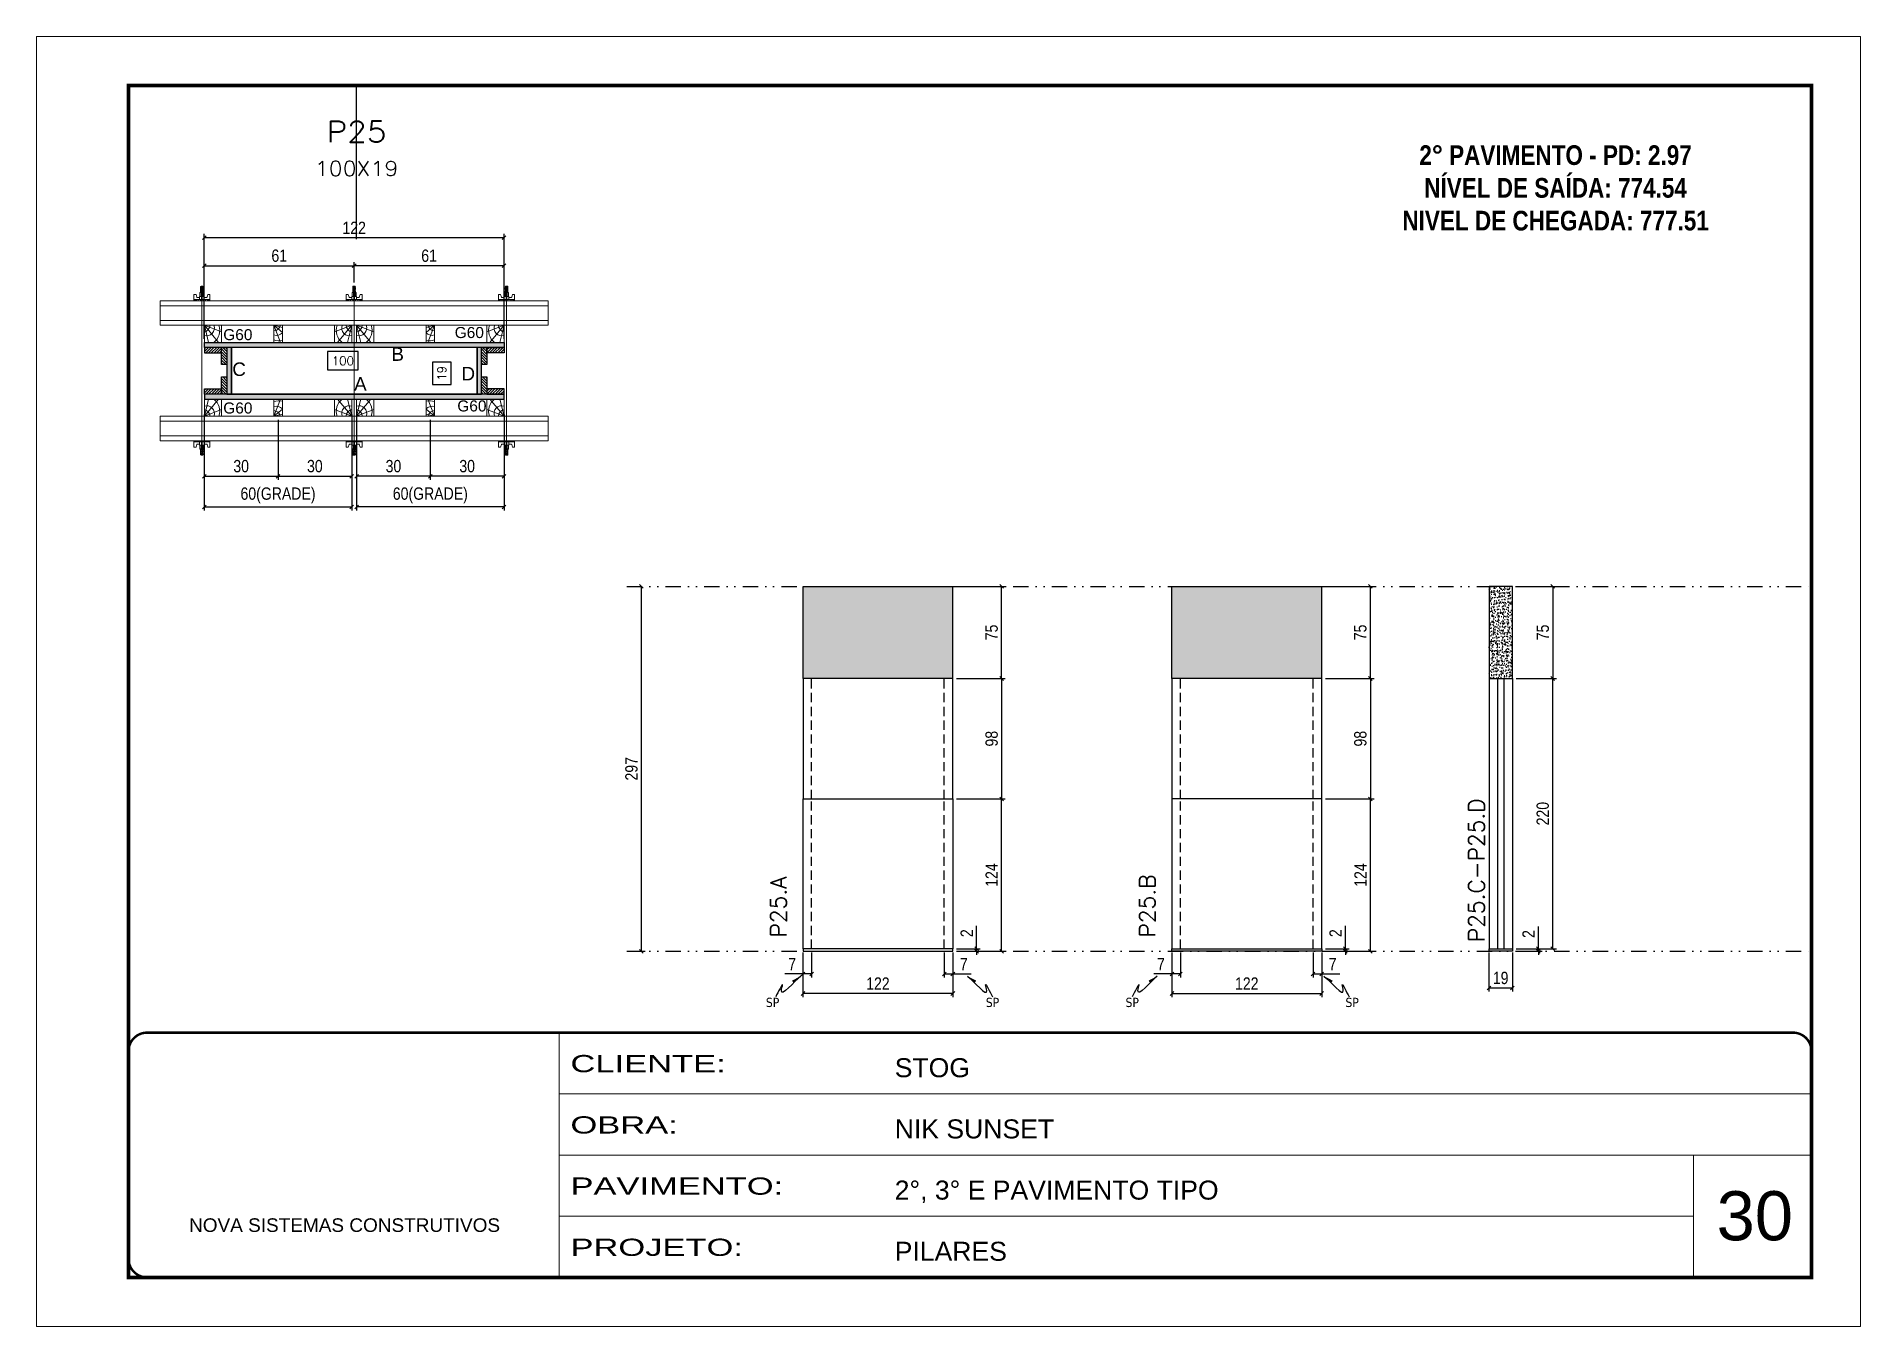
# Model space of a CAD drawing. Extents: x 808 to 7089, y -98 to 17032.
# Drawn here: x 2407 to 3892, y 7942 to 8992 of the extents above; entities that cross this region are included whole.
import ezdxf
from ezdxf.enums import TextEntityAlignment as Align

# ---------------------------------------------------------------- set-up
doc = ezdxf.new("R2010")
doc.units = 0
for name, pattern in [('CONTINUO', [0]), ('DASHED', [0.75, 0.5, -0.25]), ('DIVIDE2', [0.625, 0.25, -0.125, 0, -0.125, 0, -0.125]), ('HIDDEN', [0.375, 0.25, -0.125])]:
    doc.linetypes.add(name, pattern=pattern)
for name, color, linetype, lineweight in [('CARIMBO', 255, 'Continuous', 9), ('Folhas', 255, 'Continuous', 9), ('Hachura', 251, 'Continuous', 9), ('Madeira', 126, 'Continuous', 18), ('Perfil Metálico', 224, 'Continuous', 18), ('SARRAFO DE PRESSAO', 251, 'DASHED', 9), ('Texto Seção', 7, 'Continuous', 15)]:
    doc.layers.add(name, color=color, linetype=linetype, lineweight=lineweight)
for name, color, linetype in [('CHAPA', 1, 'Continuous'), ('COTA', 241, 'Continuous'), ('Cota Seção (2x)', 241, 'Continuous'), ('NOMENCLATURA', 7, 'Continuous'), ('Nível', 160, 'Continuous'), ('Painéis', 200, 'Continuous'), ('SARR_2.2x7', 40, 'Continuous'), ('SARRAFO', 251, 'Continuous'), ('Sarrafo de Pressão', 42, 'HIDDEN'), ('texto', 7, 'Continuous'), ('Texto de Titulo', 7, 'Continuous'), ('Texto Qtd Sarr', 242, 'Continuous'), ('TEXTO_GERAL', 7, 'Continuous')]:
    doc.layers.add(name, color=color, linetype=linetype)
doc.styles.add('ARIAL', font='arial.ttf')
doc.styles.add('COTA TECNICA', font='techl___.ttf', dxfattribs={"height": 10})
doc.styles.add('COTA TECNICA 2X', font='techl___.ttf', dxfattribs={"height": 10})
doc.styles.add('COTA TECNICA-50', font='techl___.ttf', dxfattribs={"height": 10})
doc.styles.add('REGUA-120', font='ROMANS.shx', dxfattribs={"height": 15})
doc.styles.add('ROMANC', font='techb___.ttf', dxfattribs={"height": 2.5})
doc.styles.add('ROMANS', font='romans.shx')
doc.styles.add('SANSSERIF', font='sas_____.pfb')
doc.styles.get("Standard").update_dxf_attribs({"font": 'arial.ttf'})
doc.styles.add('Tecnologia', font='')
doc.styles.get('Tecnologia').set_extended_font_data('Forgotten Futurist')
doc.dimstyles.new('COTA PAINEL-50', dxfattribs={"dimtxt": 10, "dimasz": 3, "dimexe": 3, "dimexo": 3, "dimgap": 3, "dimtad": 1, "dimdec": 1, "dimzin": 12, "dimdsep": 46, "dimtxsty": 'COTA TECNICA-50', "dimblk1": 'OBLIQUE', "dimblk2": 'OBLIQUE', "dimsah": 1, "dimcen": 0.9, "dimclrd": 4, "dimclre": 4, "dimclrt": 240, "dimadec": 1, "dimazin": 3, "dimtfac": 1, "dimtdec": 1, "dimtmove": 0, "dimatfit": 3, "dimfxl": 1, "dimtolj": 1, "dimtzin": 12, "dimarcsym": 0})
doc.dimstyles.new('PAINEL', dxfattribs={"dimtxt": 10, "dimasz": 3, "dimexe": 3, "dimexo": 3, "dimgap": 3, "dimtad": 1, "dimdec": 1, "dimzin": 12, "dimdsep": 46, "dimtxsty": 'COTA TECNICA', "dimblk1": 'OBLIQUE', "dimblk2": 'OBLIQUE', "dimsah": 1, "dimcen": 0.9, "dimclrd": 4, "dimclre": 4, "dimclrt": 240, "dimadec": 1, "dimazin": 3, "dimtfac": 1, "dimtdec": 1, "dimtmove": 0, "dimatfit": 3, "dimfxl": 1, "dimtolj": 1, "dimtzin": 12, "dimarcsym": 0})
doc.dimstyles.new('SECAO PILAR', dxfattribs={"dimtxt": 10, "dimasz": 3, "dimexe": 3, "dimexo": 3, "dimgap": 3, "dimtad": 1, "dimdec": 1, "dimlfac": 0.5, "dimzin": 12, "dimdsep": 46, "dimtxsty": 'COTA TECNICA 2X', "dimblk1": 'OBLIQUE', "dimblk2": 'OBLIQUE', "dimsah": 1, "dimcen": 0.9, "dimclrd": 256, "dimclre": 256, "dimclrt": 256, "dimadec": 1, "dimazin": 3, "dimtfac": 1, "dimtdec": 1, "dimtmove": 0, "dimatfit": 3, "dimfxl": 1, "dimtolj": 1, "dimtzin": 12, "dimarcsym": 0})
doc.dimstyles.new('SECÇÃO 2', dxfattribs={"dimtxt": 7, "dimasz": 6, "dimexe": 0.18, "dimexo": 2, "dimgap": -4, "dimtad": 3, "dimdec": 1, "dimlfac": 0.5, "dimzin": 12, "dimdsep": 46, "dimtxsty": 'ROMANS', "dimblk": 'ARCHTICK', "dimcen": 0.09, "dimse1": 1, "dimse2": 1, "dimsd1": 1, "dimsd2": 1, "dimclrd": 180, "dimclre": 5, "dimclrt": 1, "dimadec": 0, "dimazin": 3, "dimtfac": 1, "dimtdec": 1, "dimtofl": 0, "dimtmove": 0, "dimatfit": 3, "dimldrblk": 'ARCHTICK', "dimfxl": 1, "dimtolj": 1, "dimtzin": 0, "dimarcsym": 0})
doc.dimstyles.get("Standard").update_dxf_attribs({"dimtxt": 0.18, "dimasz": 0.18, "dimexe": 0.18, "dimexo": 0.0625, "dimgap": 0.09, "dimtad": 0, "dimtih": 1, "dimtoh": 1, "dimdec": 4, "dimzin": 0, "dimdsep": 46, "dimtxsty": 'Standard', "dimcen": 0.09, "dimadec": 0, "dimazin": 0, "dimtfac": 1, "dimtdec": 4, "dimtofl": 0, "dimtmove": 0, "dimatfit": 3, "dimfxl": 1, "dimtolj": 1, "dimtzin": 0, "dimarcsym": 0})
pattern_1 = [(45, (12046.2808, 31630.77), (-1.12253202, 1.12253202), [])]
pattern_2 = [(45, (11911.2808, 31630.77), (-1.12253202, 1.12253202), [])]

msp = doc.modelspace()

# ---------------------------------------------------------------- texts
at = {"layer": 'CARIMBO', "style": 'ARIAL'}
msp.add_text('30', height=40, dxfattribs=at).set_placement((3774.53, 8012.6))
at = {"layer": 'NOMENCLATURA', "color": 2, "insert": (3643.41, 8930.59), "char_height": 16, "attachment_point": 2, "style": 'ROMANC'}
msp.add_mtext_dynamic_manual_height_columns('\\P2° PAVIMENTO - PD: 2.97\\PNÍVEL DE SAÍDA: 774.54\\PNIVEL DE CHEGADA: 777.51', width=328.3607, gutter_width=1, heights=[0], dxfattribs=at)
at = {"layer": 'texto', "color": 0, "char_height": 7.5, "attachment_point": 5}
for insert in [(3005.95, 8206.19), (3184.98, 8206.19), (3298.75, 8206.19), (3477.77, 8206.19)]:
    msp.add_mtext('{\\fTahoma|b0|i0|c0|p34;\\C4;SP}', dxfattribs=dict(at, insert=insert))
at = {"layer": 'Texto Seção', "color": 0, "linetype": 'Continuous', "style": 'SANSSERIF'}
for p in [(2558.73, 8749.78), (2747.15, 8751.5), (2558.73, 8690.07), (2749.27, 8691.75)]:
    msp.add_text('G60', height=9, dxfattribs=at).set_placement(p, align=Align.MIDDLE_LEFT)
at = {"layer": 'Texto Seção', "char_height": 13, "width": 285.3299, "attachment_point": 7, "rotation": 90, "style": 'REGUA-120'}
for s, insert in [('P25.C-P25.D', (3585.52, 8255.28)), ('P25.A', (3017.26, 8259.12)), ('P25.B', (3317.53, 8259.12))]:
    msp.add_mtext(s, dxfattribs=dict(at, insert=insert))
at = {"layer": 'TEXTO_GERAL', "style": 'ARIAL'}
for s, p in [('B', (2700.72, 8733.95)), ('C', (2571.62, 8721.64)), ('D', (2758.19, 8718.02)), ('A', (2670.37, 8709.67))]:
    msp.add_text(s, height=11, dxfattribs=at).set_placement(p, align=Align.MIDDLE_CENTER)

# ---------------------------------------------------------------- blocks, each defined once
blk = doc.blocks.new('9999999999')
at = {"color": 30, "linetype": 'CONTINUO'}
for p, q in [((98564.6, 34230.2), (98564.6, 34429.4)), ((98564.6, 34379.6), (99584, 34379.6)), ((98564.6, 34329.8), (99488, 34329.8)), ((99584, 34329.8), (99488, 34329.8)), ((99488, 34329.8), (99488, 34230.2)), ((98564.6, 34280), (99488, 34280))]:
    blk.add_line(p, q, dxfattribs=at)
at = {"color": 30, "linetype": 'CONTINUO', "const_width": 2}
blk.add_lwpolyline([(99584, 34230.2), (99584, 34414.4, 0.414214), (99569, 34429.4), (98229, 34429.4, 0.414214), (98214, 34414.4), (98214, 34245.2, 0.414214), (98229, 34230.2), (99584, 34230.2)], format="xyb", dxfattribs=at)
at = {"layer": 'Folhas'}
blk.add_lwpolyline([(98139, 34190.2), (99624, 34190.2), (99624, 35240.2), (98139, 35240.2)], close=True, dxfattribs=at)
at = {"layer": 'Folhas', "color": 30, "const_width": 3}
blk.add_lwpolyline([(98214, 34230.2), (99584, 34230.2), (99584, 35200.2), (98214, 35200.2)], close=True, dxfattribs=at)
at = {"color": 7, "linetype": 'Continuous', "ltscale": 5, "style": 'ARIAL'}
for s, height, p in [('STOG', 15.48, (98837.7, 34393.1)), ('NIK SUNSET', 15.48, (98837.7, 34343.3)), ('2°, 3° E PAVIMENTO TIPO', 15.483, (98837.7, 34293.5)), ('NOVA SISTEMAS CONSTRUTIVOS', 11.059, (98263.2, 34267.2)), ('PILARES', 15.48, (98837.7, 34243.7))]:
    blk.add_text(s, height=height, dxfattribs=at).set_placement(p)
at = {"layer": 'Folhas', "color": 7, "style": 'Tecnologia', "width": 1.5}
for s, p in [('CLIENTE:', (98573.7, 34397.2)), ('OBRA:', (98573.7, 34347.3)), ('PAVIMENTO:', (98573.7, 34297.5)), ('PROJETO:', (98573.7, 34247.7))]:
    blk.add_text(s, height=14, dxfattribs=at).set_placement(p)
blk = doc.blocks.new('titulo1')
at = {"layer": 'Defpoints', "color": 252, "linetype": 'HIDDEN', "ltscale": 2}
blk.add_line((0, 0), (0, 125), dxfattribs=at)
at = {"layer": 'Defpoints', "style": 'ROMANS', "oblique": 15}
blk.add_attdef('FOLHA', text='', height=10, dxfattribs=at).set_placement((0, 15.6), align=Align.MIDDLE_CENTER)
at = {"layer": 'Texto Qtd Sarr', "color": 3, "style": 'ROMANS', "oblique": 15}
for tag, height, p in [('TITULO', 17, (0, 71.4)), ('SEÇÃO', 12, (0, 41.5))]:
    blk.add_attdef(tag, text='', height=height, dxfattribs=at).set_placement(p, align=Align.MIDDLE_CENTER)
blk = doc.blocks.new('*D815')
at = {"layer": 'Cota Seção (2x)', "color": 180, "lineweight": -2, "transparency": 16777216}
for p, q in [((2668.6, 8736), (2643.6, 8736)), ((2643.6, 8736), (2643.6, 8721)), ((2668.6, 8721), (2668.6, 8736)), ((2643.6, 8721), (2668.6, 8721))]:
    blk.add_line(p, q, dxfattribs=at)
at = {"layer": 'Defpoints', "color": 0, "transparency": 16777216}
for p in [(2565.3, 8739.4), (2765.3, 8739.4), (2565.3, 8717)]:
    blk.add_point(p, dxfattribs=at)
at = {"layer": 'Cota Seção (2x)', "color": 1, "transparency": 16777216, "insert": (2656.1, 8728.5), "char_height": 7, "attachment_point": 5, "style": 'ROMANS'}
blk.add_mtext('\\A1;100', dxfattribs=at)
blk = doc.blocks.new('_ArchTick')
at = {"color": 0, "linetype": 'ByBlock', "const_width": 0.15}
blk.add_lwpolyline([(-0.5, -0.5), (0.5, 0.5)], dxfattribs=at)
blk = doc.blocks.new('_Oblique')
at = {"color": 0, "linetype": 'ByBlock', "lineweight": -2}
blk.add_line((-0.5, -0.5), (0.5, 0.5), dxfattribs=at)
blk = doc.blocks.new('*D816')
at = {"layer": 'Cota Seção (2x)', "lineweight": -2, "transparency": 16777216}
for p, q in [((2543.3, 8746.4), (2543.3, 8831.7)), ((2787.3, 8828.7), (2543.3, 8828.7)), ((2787.3, 8746.4), (2787.3, 8831.7))]:
    blk.add_line(p, q, dxfattribs=at)
at = {"layer": 'Defpoints', "color": 0, "transparency": 16777216}
for p in [(2543.3, 8828.7), (2543.3, 8743.4), (2787.3, 8743.4)]:
    blk.add_point(p, dxfattribs=at)
at = {"layer": 'Cota Seção (2x)', "lineweight": -2, "transparency": 16777216, "xscale": 3, "yscale": 3, "zscale": 3, "rotation": 180}
blk.add_blockref('_Oblique', (2543.3, 8828.7), dxfattribs=at)
at = {"layer": 'Cota Seção (2x)', "lineweight": -2, "transparency": 16777216, "xscale": 3, "yscale": 3, "zscale": 3}
blk.add_blockref('_Oblique', (2787.3, 8828.7), dxfattribs=at)
at = {"layer": 'Cota Seção (2x)', "transparency": 16777216, "insert": (2665.3, 8836.7), "char_height": 10, "attachment_point": 5, "style": 'COTA TECNICA 2X'}
blk.add_mtext('\\A1;122', dxfattribs=at)
blk = doc.blocks.new('*D817')
at = {"layer": 'Cota Seção (2x)', "lineweight": -2, "transparency": 16777216}
for p, q in [((2665.3, 8792.2), (2665.3, 8808.9)), ((2787.3, 8780.4), (2787.3, 8808.9)), ((2787.3, 8805.9), (2665.3, 8805.9))]:
    blk.add_line(p, q, dxfattribs=at)
at = {"layer": 'Defpoints', "color": 0, "transparency": 16777216}
for p in [(2665.3, 8805.9), (2665.3, 8789.2), (2787.3, 8777.4)]:
    blk.add_point(p, dxfattribs=at)
at = {"layer": 'Cota Seção (2x)', "lineweight": -2, "transparency": 16777216, "xscale": 3, "yscale": 3, "zscale": 3, "rotation": 180}
blk.add_blockref('_Oblique', (2665.3, 8805.9), dxfattribs=at)
at = {"layer": 'Cota Seção (2x)', "lineweight": -2, "transparency": 16777216, "xscale": 3, "yscale": 3, "zscale": 3}
blk.add_blockref('_Oblique', (2787.3, 8805.9), dxfattribs=at)
at = {"layer": 'Cota Seção (2x)', "transparency": 16777216, "insert": (2726.3, 8814), "char_height": 10, "attachment_point": 5, "style": 'COTA TECNICA 2X'}
blk.add_mtext('\\A1;61', dxfattribs=at)
blk = doc.blocks.new('*D818')
at = {"layer": 'Cota Seção (2x)', "lineweight": -2, "transparency": 16777216}
for p, q in [((2543.3, 8780.4), (2543.3, 8808.9)), ((2665.3, 8792.2), (2665.3, 8808.9)), ((2543.3, 8805.9), (2665.3, 8805.9))]:
    blk.add_line(p, q, dxfattribs=at)
at = {"layer": 'Defpoints', "color": 0, "transparency": 16777216}
for p in [(2665.3, 8805.9), (2543.3, 8777.4), (2665.3, 8789.2)]:
    blk.add_point(p, dxfattribs=at)
at = {"layer": 'Cota Seção (2x)', "lineweight": -2, "transparency": 16777216, "xscale": 3, "yscale": 3, "zscale": 3, "rotation": 180}
blk.add_blockref('_Oblique', (2543.3, 8805.9), dxfattribs=at)
at = {"layer": 'Cota Seção (2x)', "lineweight": -2, "transparency": 16777216, "xscale": 3, "yscale": 3, "zscale": 3}
blk.add_blockref('_Oblique', (2665.3, 8805.9), dxfattribs=at)
at = {"layer": 'Cota Seção (2x)', "transparency": 16777216, "insert": (2604.3, 8814), "char_height": 10, "attachment_point": 5, "style": 'COTA TECNICA 2X'}
blk.add_mtext('\\A1;61', dxfattribs=at)
blk = doc.blocks.new('*D819')
at = {"layer": 'Cota Seção (2x)', "color": 180, "lineweight": -2, "transparency": 16777216}
for p, q in [((2744.2, 8727.3), (2729.2, 8727.3)), ((2729.2, 8727.3), (2729.2, 8709.3)), ((2744.2, 8709.3), (2744.2, 8727.3)), ((2729.2, 8709.3), (2744.2, 8709.3))]:
    blk.add_line(p, q, dxfattribs=at)
at = {"layer": 'Defpoints', "color": 0, "transparency": 16777216}
for p in [(2765.3, 8739.4), (2748.2, 8701.4), (2765.3, 8701.4)]:
    blk.add_point(p, dxfattribs=at)
at = {"layer": 'Cota Seção (2x)', "color": 1, "transparency": 16777216, "insert": (2736.7, 8718.3), "char_height": 7, "attachment_point": 5, "rotation": 90, "style": 'ROMANS'}
blk.add_mtext('\\A1;19', dxfattribs=at)
blk = doc.blocks.new('C')
at = {"layer": 'Hachura', "color": 0}
for p, q in [((0, 3.22), (0, -3.22)), ((0.45, 3.22), (0, 3.22)), ((0.46, 3.16), (0, 3.16)), ((0.46, 3.05), (0, 3.05)), ((0.46, 2.88), (0, 2.88)), ((0, 2.75), (0, -1.16)), ((0.46, 2.65), (0, 2.65)), ((0.46, 2.23), (0, 2.23)), ((0.46, 1.51), (0, 1.51)), ((0.39, 0.49), (0.17, 0.49)), ((0.45, -3.23), (0.45, 3.22)), ((0.45, 3.22), (2.58, 3.22)), ((1.74, 0.97), (0.45, 0.97)), ((1.45, 0.1), (0.45, 0.1)), ((1.35, 1.94), (1.35, 0.96)), ((2.58, 2.39), (1.47, 2.09)), ((1.74, -0.97), (1.74, 0.97)), ((1.74, 0.97), (1.74, 0.84)), ((1.74, 0.97), (1.74, 0.84)), ((1.74, 0.84), (3.35, 0.84)), ((3.35, 0.45), (1.74, 0.45)), ((2.58, 3.22), (2.58, 2.39)), ((3.32, 0.84), (3.32, -0.84)), ((3.35, 0.84), (3.35, -0.84)), ((3.68, 0.45), (3.35, 0.45)), ((3.84, -0.52), (3.35, 0.45)), ((3.35, 0.06), (3.67, -0.57)), ((3.68, 0.45), (4.16, -0.52)), ((3.72, 0.5), (4.25, -0.57)), ((4.37, -0.55), (3.83, 0.53)), ((4.15, 0.45), (3.93, 0.45)), ((4.42, -0.52), (3.93, 0.45)), ((4.15, 0.45), (4.26, 0.45)), ((4.26, 0.45), (4.74, -0.52)), ((4.3, 0.5), (4.83, -0.57)), ((4.95, -0.55), (4.41, 0.53)), ((4.51, 0.45), (4.84, 0.45)), ((5, -0.52), (4.51, 0.45)), ((4.84, 0.45), (5.32, -0.52)), ((4.88, 0.5), (5.41, -0.57)), ((5.53, -0.55), (4.99, 0.53)), ((5.58, -0.52), (5.09, 0.45)), ((5.42, 0.45), (5.09, 0.45)), ((5.58, -0.52), (5.09, 0.45)), ((5.42, 0.45), (5.74, -0.19)), ((5.46, 0.5), (5.74, -0.07)), ((5.74, 0.19), (5.57, 0.53)), ((5.74, 0.32), (5.68, 0.45)), ((5.68, 0.45), (5.74, 0.45)), ((5.74, 0.45), (5.9, 0.29)), ((5.74, 0.45), (5.74, -0.52)), ((5.9, -0.36), (5.9, 0.29)), ((0.45, 0), (0, 0)), ((0.46, -1.52), (0, -1.52)), ((0.46, -2.23), (0, -2.23)), ((0.46, -2.65), (0, -2.65)), ((0.46, -2.88), (0, -2.88)), ((0.46, -3.05), (0, -3.05)), ((0.46, -3.16), (0, -3.16)), ((0, -3.22), (2.57, -3.22)), ((0.08, -0.48), (0.29, -0.48)), ((0.29, -0.48), (0.4, -0.48)), ((0.45, 0), (0.45, -0.97)), ((0.45, -0.16), (1.45, -0.16)), ((0.45, -0.65), (0.45, -0.32)), ((0.45, -3.23), (0.45, -0.65)), ((0.45, -0.97), (1.74, -0.97)), ((1.35, -1.94), (1.35, -0.97)), ((2.58, -2.39), (1.47, -2.1)), ((3.35, -0.32), (1.74, -0.32)), ((3.35, -0.84), (1.74, -0.84)), ((2.58, -3.23), (2.58, -2.39)), ((3.35, -0.07), (3.58, -0.52)), ((3.35, -0.52), (3.58, -0.52)), ((3.84, -0.52), (4.16, -0.52)), ((4.42, -0.52), (4.74, -0.52)), ((4.63, -0.52), (4.74, -0.52)), ((5, -0.52), (5.32, -0.52)), ((5.58, -0.52), (5.74, -0.52)), ((5.74, -0.52), (5.9, -0.36)), ((5.74, -0.52), (5.74, -0.52))]:
    blk.add_line(p, q, dxfattribs=at)
for centre, radius, start, end in [((1.52, 1.94), 0.161, 104.74356, 180), ((1.44, -0.03), 0.129, 272.69497, 87.30503), ((3.81, 0.39), 0.143, 25.56881, 154.43119), ((4.39, 0.39), 0.143, 25.56881, 154.43119), ((4.97, 0.39), 0.143, 25.56881, 154.43119), ((5.55, 0.39), 0.143, 25.56881, 154.43119), ((0.17, -0.37), 0.174, 221.74404, 317.85924), ((1.52, -1.94), 0.161, 180, 255.25644), ((3.71, -0.4), 0.174, 222.14076, 318.25596), ((4.29, -0.4), 0.174, 222.14076, 318.25596), ((4.87, -0.4), 0.174, 222.14076, 318.25596), ((5.45, -0.4), 0.174, 222.14076, 318.25596), ((5.61, -0.4), 0.174, 317.85924, 318.25596)]:
    blk.add_arc(centre, radius, start, end, dxfattribs=at)
blk = doc.blocks.new('PONTALETE')
at = {"layer": 'Madeira'}
for q in [(2.71, 7), (7, 5.76), (7, 1.74)]:
    blk.add_line((0, 0), q, dxfattribs=at)
blk.add_lwpolyline([(0, 0), (7, 0), (7, 7), (0, 7)], close=True, dxfattribs=at)
for centre, radius, start, end in [((2.04, 0.06), 6.23, 37.28179, 109.09128), ((1.09, 0.9), 3.19, 343.60304, 109.98471), ((-0.21, -0.78), 3.09, 14.63219, 86.0383)]:
    blk.add_arc(centre, radius, start, end, dxfattribs=at)
blk = doc.blocks.new('*D901')
at = {"layer": 'Cota Seção (2x)', "lineweight": -2, "transparency": 16777216}
for p, q in [((2667.3, 8684.7), (2667.3, 8606.6)), ((2787.3, 8684.7), (2787.3, 8606.6)), ((2787.3, 8609.6), (2667.3, 8609.6))]:
    blk.add_line(p, q, dxfattribs=at)
at = {"layer": 'Defpoints', "color": 0, "transparency": 16777216}
for p in [(2667.3, 8687.7), (2787.3, 8687.7), (2667.3, 8609.6)]:
    blk.add_point(p, dxfattribs=at)
at = {"layer": 'Cota Seção (2x)', "lineweight": -2, "transparency": 16777216, "xscale": 3, "yscale": 3, "zscale": 3, "rotation": 180}
blk.add_blockref('_Oblique', (2667.3, 8609.6), dxfattribs=at)
at = {"layer": 'Cota Seção (2x)', "lineweight": -2, "transparency": 16777216, "xscale": 3, "yscale": 3, "zscale": 3}
blk.add_blockref('_Oblique', (2787.3, 8609.6), dxfattribs=at)
at = {"layer": 'Cota Seção (2x)', "transparency": 16777216, "insert": (2727.3, 8618.9), "char_height": 10, "attachment_point": 5, "style": 'COTA TECNICA 2X'}
blk.add_mtext('\\A1;60(GRADE)', dxfattribs=at)
blk = doc.blocks.new('MEIO PONTALETE')
at = {"layer": 'Madeira'}
for q in [(2.71, 7), (3.5, 2.88), (3.5, 0.87)]:
    blk.add_line((0, 0), q, dxfattribs=at)
blk.add_lwpolyline([(0, 0), (3.5, 0), (3.5, 7), (0, 7)], close=True, dxfattribs=at)
for centre, radius, start, end in [((2.04, 0.06), 6.23, 76.44987, 109.09128), ((1.09, 0.9), 3.19, 40.90626, 109.98471), ((-0.21, -0.78), 3.09, 14.63219, 86.0383)]:
    blk.add_arc(centre, radius, start, end, dxfattribs=at)
blk = doc.blocks.new('*D1807')
at = {"layer": 'Cota Seção (2x)', "lineweight": -2, "transparency": 16777216}
for p, q in [((2727.3, 8680.4), (2727.3, 8631.5)), ((2787.3, 8680.4), (2787.3, 8631.5)), ((2787.3, 8634.5), (2727.3, 8634.5))]:
    blk.add_line(p, q, dxfattribs=at)
at = {"layer": 'Defpoints', "color": 0, "transparency": 16777216}
for p in [(2727.3, 8683.4), (2787.3, 8683.4), (2727.3, 8634.5)]:
    blk.add_point(p, dxfattribs=at)
at = {"layer": 'Cota Seção (2x)', "lineweight": -2, "transparency": 16777216, "xscale": 3, "yscale": 3, "zscale": 3, "rotation": 180}
blk.add_blockref('_Oblique', (2727.3, 8634.5), dxfattribs=at)
at = {"layer": 'Cota Seção (2x)', "lineweight": -2, "transparency": 16777216, "xscale": 3, "yscale": 3, "zscale": 3}
blk.add_blockref('_Oblique', (2787.3, 8634.5), dxfattribs=at)
at = {"layer": 'Cota Seção (2x)', "transparency": 16777216, "insert": (2757.3, 8642.7), "char_height": 10, "attachment_point": 5, "style": 'COTA TECNICA 2X'}
blk.add_mtext('\\A1;30', dxfattribs=at)
blk = doc.blocks.new('*D1808')
at = {"layer": 'Cota Seção (2x)', "lineweight": -2, "transparency": 16777216}
for p, q in [((2667.3, 8680.4), (2667.3, 8631.5)), ((2727.3, 8680.4), (2727.3, 8631.5)), ((2727.3, 8634.5), (2667.3, 8634.5))]:
    blk.add_line(p, q, dxfattribs=at)
at = {"layer": 'Defpoints', "color": 0, "transparency": 16777216}
for p in [(2667.3, 8683.4), (2727.3, 8683.4), (2667.3, 8634.5)]:
    blk.add_point(p, dxfattribs=at)
at = {"layer": 'Cota Seção (2x)', "lineweight": -2, "transparency": 16777216, "xscale": 3, "yscale": 3, "zscale": 3, "rotation": 180}
blk.add_blockref('_Oblique', (2667.3, 8634.5), dxfattribs=at)
at = {"layer": 'Cota Seção (2x)', "lineweight": -2, "transparency": 16777216, "xscale": 3, "yscale": 3, "zscale": 3}
blk.add_blockref('_Oblique', (2727.3, 8634.5), dxfattribs=at)
at = {"layer": 'Cota Seção (2x)', "transparency": 16777216, "insert": (2697.3, 8642.7), "char_height": 10, "attachment_point": 5, "style": 'COTA TECNICA 2X'}
blk.add_mtext('\\A1;30', dxfattribs=at)
blk = doc.blocks.new('*D902')
at = {"layer": 'Cota Seção (2x)', "lineweight": -2, "transparency": 16777216}
for p, q in [((2543.3, 8684.7), (2543.3, 8606.6)), ((2663.3, 8684.7), (2663.3, 8606.6)), ((2543.3, 8609.6), (2663.3, 8609.6))]:
    blk.add_line(p, q, dxfattribs=at)
at = {"layer": 'Defpoints', "color": 0, "transparency": 16777216}
for p in [(2543.3, 8687.7), (2663.3, 8687.7), (2663.3, 8609.6)]:
    blk.add_point(p, dxfattribs=at)
at = {"layer": 'Cota Seção (2x)', "lineweight": -2, "transparency": 16777216, "xscale": 3, "yscale": 3, "zscale": 3, "rotation": 180}
blk.add_blockref('_Oblique', (2543.3, 8609.6), dxfattribs=at)
at = {"layer": 'Cota Seção (2x)', "lineweight": -2, "transparency": 16777216, "xscale": 3, "yscale": 3, "zscale": 3}
blk.add_blockref('_Oblique', (2663.3, 8609.6), dxfattribs=at)
at = {"layer": 'Cota Seção (2x)', "transparency": 16777216, "insert": (2603.3, 8618.9), "char_height": 10, "attachment_point": 5, "style": 'COTA TECNICA 2X'}
blk.add_mtext('\\A1;60(GRADE)', dxfattribs=at)
blk = doc.blocks.new('*D1809')
at = {"layer": 'Cota Seção (2x)', "lineweight": -2, "transparency": 16777216}
for p, q in [((2543.3, 8680.4), (2543.3, 8631.5)), ((2603.3, 8680.4), (2603.3, 8631.5)), ((2543.3, 8634.5), (2603.3, 8634.5))]:
    blk.add_line(p, q, dxfattribs=at)
at = {"layer": 'Defpoints', "color": 0, "transparency": 16777216}
for p in [(2543.3, 8683.4), (2603.3, 8683.4), (2603.3, 8634.5)]:
    blk.add_point(p, dxfattribs=at)
at = {"layer": 'Cota Seção (2x)', "lineweight": -2, "transparency": 16777216, "xscale": 3, "yscale": 3, "zscale": 3, "rotation": 180}
blk.add_blockref('_Oblique', (2543.3, 8634.5), dxfattribs=at)
at = {"layer": 'Cota Seção (2x)', "lineweight": -2, "transparency": 16777216, "xscale": 3, "yscale": 3, "zscale": 3}
blk.add_blockref('_Oblique', (2603.3, 8634.5), dxfattribs=at)
at = {"layer": 'Cota Seção (2x)', "transparency": 16777216, "insert": (2573.3, 8642.7), "char_height": 10, "attachment_point": 5, "style": 'COTA TECNICA 2X'}
blk.add_mtext('\\A1;30', dxfattribs=at)
blk = doc.blocks.new('*D1810')
at = {"layer": 'Cota Seção (2x)', "lineweight": -2, "transparency": 16777216}
for p, q in [((2603.3, 8680.4), (2603.3, 8631.5)), ((2663.3, 8680.4), (2663.3, 8631.5)), ((2603.3, 8634.5), (2663.3, 8634.5))]:
    blk.add_line(p, q, dxfattribs=at)
at = {"layer": 'Defpoints', "color": 0, "transparency": 16777216}
for p in [(2603.3, 8683.4), (2663.3, 8683.4), (2663.3, 8634.5)]:
    blk.add_point(p, dxfattribs=at)
at = {"layer": 'Cota Seção (2x)', "lineweight": -2, "transparency": 16777216, "xscale": 3, "yscale": 3, "zscale": 3, "rotation": 180}
blk.add_blockref('_Oblique', (2603.3, 8634.5), dxfattribs=at)
at = {"layer": 'Cota Seção (2x)', "lineweight": -2, "transparency": 16777216, "xscale": 3, "yscale": 3, "zscale": 3}
blk.add_blockref('_Oblique', (2663.3, 8634.5), dxfattribs=at)
at = {"layer": 'Cota Seção (2x)', "transparency": 16777216, "insert": (2633.3, 8642.7), "char_height": 10, "attachment_point": 5, "style": 'COTA TECNICA 2X'}
blk.add_mtext('\\A1;30', dxfattribs=at)
blk = doc.blocks.new('*D1811')
at = {"layer": 'COTA', "color": 4, "lineweight": -2, "transparency": 16777216}
for p, q in [((2899.2, 8247.9), (2899.2, 8544.9)), ((2890.4, 8247.9), (2902.2, 8247.9))]:
    blk.add_line(p, q, dxfattribs=at)
at = {"layer": 'Defpoints', "color": 0, "transparency": 16777216}
for p in [(2899.2, 8544.9), (2899.2, 8544.9), (2887.4, 8247.9)]:
    blk.add_point(p, dxfattribs=at)
at = {"layer": 'COTA', "color": 4, "lineweight": -2, "transparency": 16777216, "xscale": 3, "yscale": 3, "zscale": 3}
for p, rotation in [((2899.2, 8544.9), 90), ((2899.2, 8247.9), 270)]:
    blk.add_blockref('_Oblique', p, dxfattribs=dict(at, rotation=rotation))
at = {"layer": 'COTA', "color": 240, "transparency": 16777216, "insert": (2891.1, 8396.4), "char_height": 10, "attachment_point": 5, "rotation": 90, "style": 'COTA TECNICA-50'}
blk.add_mtext('\\A1;297', dxfattribs=at)
blk = doc.blocks.new('*D903')
at = {"layer": 'COTA', "color": 4, "lineweight": -2, "transparency": 16777216}
for p, q in [((3030.7, 8246.9), (3030.7, 8210.5)), ((3152.7, 8246.9), (3152.7, 8210.5)), ((3152.7, 8213.5), (3030.7, 8213.5))]:
    blk.add_line(p, q, dxfattribs=at)
at = {"layer": 'Defpoints', "color": 0, "transparency": 16777216}
for p in [(3030.7, 8249.9), (3152.7, 8249.9), (3030.7, 8213.5)]:
    blk.add_point(p, dxfattribs=at)
at = {"layer": 'COTA', "color": 4, "lineweight": -2, "transparency": 16777216, "xscale": 3, "yscale": 3, "zscale": 3, "rotation": 180}
blk.add_blockref('_Oblique', (3030.7, 8213.5), dxfattribs=at)
at = {"layer": 'COTA', "color": 4, "lineweight": -2, "transparency": 16777216, "xscale": 3, "yscale": 3, "zscale": 3}
blk.add_blockref('_Oblique', (3152.7, 8213.5), dxfattribs=at)
at = {"layer": 'COTA', "color": 240, "transparency": 16777216, "insert": (3091.7, 8221.6), "char_height": 10, "attachment_point": 5, "style": 'COTA TECNICA'}
blk.add_mtext('\\A1;122', dxfattribs=at)
blk = doc.blocks.new('*D904')
at = {"layer": 'COTA', "color": 4, "lineweight": -2, "transparency": 16777216}
for p, q in [((3145.7, 8246.9), (3145.7, 8226.4)), ((3152.7, 8244.9), (3152.7, 8226.4)), ((3145.7, 8229.4), (3152.7, 8229.4)), ((3152.7, 8229.4), (3167.5, 8229.4))]:
    blk.add_line(p, q, dxfattribs=at)
at = {"layer": 'Defpoints', "color": 0, "transparency": 16777216}
for p in [(3145.7, 8249.9), (3152.7, 8247.9), (3152.7, 8229.4)]:
    blk.add_point(p, dxfattribs=at)
at = {"layer": 'COTA', "color": 4, "lineweight": -2, "transparency": 16777216, "xscale": 3, "yscale": 3, "zscale": 3, "rotation": 180}
blk.add_blockref('_Oblique', (3145.7, 8229.4), dxfattribs=at)
at = {"layer": 'COTA', "color": 4, "lineweight": -2, "transparency": 16777216, "xscale": 3, "yscale": 3, "zscale": 3}
blk.add_blockref('_Oblique', (3152.7, 8229.4), dxfattribs=at)
at = {"layer": 'COTA', "color": 240, "transparency": 16777216, "insert": (3161.6, 8237.4), "char_height": 10, "attachment_point": 5, "style": 'COTA TECNICA-50'}
blk.add_mtext('\\A1;7', dxfattribs=at)
blk = doc.blocks.new('*D905')
at = {"layer": 'COTA', "color": 4, "lineweight": -2, "transparency": 16777216}
for p, q in [((3030.7, 8244.9), (3030.7, 8226.4)), ((3037.7, 8246.9), (3037.7, 8226.4)), ((3030.7, 8229.4), (3016, 8229.4)), ((3037.7, 8229.4), (3030.7, 8229.4))]:
    blk.add_line(p, q, dxfattribs=at)
at = {"layer": 'Defpoints', "color": 0, "transparency": 16777216}
for p in [(3030.7, 8247.9), (3037.7, 8249.9), (3030.7, 8229.4)]:
    blk.add_point(p, dxfattribs=at)
at = {"layer": 'COTA', "color": 4, "lineweight": -2, "transparency": 16777216, "xscale": 3, "yscale": 3, "zscale": 3, "rotation": 180}
blk.add_blockref('_Oblique', (3030.7, 8229.4), dxfattribs=at)
at = {"layer": 'COTA', "color": 4, "lineweight": -2, "transparency": 16777216, "xscale": 3, "yscale": 3, "zscale": 3}
blk.add_blockref('_Oblique', (3037.7, 8229.4), dxfattribs=at)
at = {"layer": 'COTA', "color": 240, "transparency": 16777216, "insert": (3021.9, 8237.4), "char_height": 10, "attachment_point": 5, "style": 'COTA TECNICA-50'}
blk.add_mtext('\\A1;7', dxfattribs=at)
blk = doc.blocks.new('*D906')
at = {"layer": 'COTA', "color": 4, "linetype": 'ByBlock', "lineweight": -2, "transparency": 16777216}
for p, q in [((3155.7, 8371.9), (3195.4, 8371.9)), ((3192.4, 8247.9), (3192.4, 8371.9)), ((3155.7, 8247.9), (3195.4, 8247.9))]:
    blk.add_line(p, q, dxfattribs=at)
at = {"layer": 'Defpoints', "color": 0, "linetype": 'ByBlock', "transparency": 16777216}
for p in [(3152.7, 8371.9), (3192.4, 8371.9), (3152.7, 8247.9)]:
    blk.add_point(p, dxfattribs=at)
at = {"layer": 'COTA', "color": 4, "linetype": 'ByBlock', "lineweight": -2, "transparency": 16777216, "xscale": 3, "yscale": 3, "zscale": 3}
for p, rotation in [((3192.4, 8371.9), 90), ((3192.4, 8247.9), 270)]:
    blk.add_blockref('_Oblique', p, dxfattribs=dict(at, rotation=rotation))
at = {"layer": 'COTA', "color": 240, "linetype": 'ByBlock', "transparency": 16777216, "insert": (3184.3, 8309.9), "char_height": 10, "attachment_point": 5, "rotation": 90, "style": 'COTA TECNICA'}
blk.add_mtext('\\A1;124', dxfattribs=at)
blk = doc.blocks.new('*D907')
at = {"layer": 'COTA', "color": 4, "lineweight": -2, "transparency": 16777216}
for p, q in [((3172, 8249.9), (3172, 8268.7)), ((3155.7, 8249.9), (3175, 8249.9)), ((3155.7, 8247.9), (3175, 8247.9)), ((3172, 8247.9), (3172, 8249.9)), ((3172, 8247.9), (3172, 8244.9))]:
    blk.add_line(p, q, dxfattribs=at)
at = {"layer": 'Defpoints', "color": 0, "transparency": 16777216}
for p in [(3152.7, 8249.9), (3152.7, 8247.9), (3172, 8247.9)]:
    blk.add_point(p, dxfattribs=at)
at = {"layer": 'COTA', "color": 4, "lineweight": -2, "transparency": 16777216, "xscale": 3, "yscale": 3, "zscale": 3}
for p, rotation in [((3172, 8249.9), 270), ((3172, 8247.9), 90)]:
    blk.add_blockref('_Oblique', p, dxfattribs=dict(at, rotation=rotation))
at = {"layer": 'COTA', "color": 240, "transparency": 16777216, "insert": (3164, 8262.6), "char_height": 10, "attachment_point": 5, "rotation": 90, "style": 'COTA TECNICA-50'}
blk.add_mtext('\\A1;2', dxfattribs=at)
blk = doc.blocks.new('*D908')
at = {"layer": 'COTA', "color": 4, "linetype": 'ByBlock', "lineweight": -2, "transparency": 16777216}
for p, q in [((3155.7, 8371.9), (3195.4, 8371.9)), ((3192.4, 8247.9), (3192.4, 8371.9)), ((3155.7, 8247.9), (3195.4, 8247.9))]:
    blk.add_line(p, q, dxfattribs=at)
at = {"layer": 'Defpoints', "color": 0, "linetype": 'ByBlock', "transparency": 16777216}
for p in [(3152.7, 8371.9), (3192.4, 8371.9), (3152.7, 8247.9)]:
    blk.add_point(p, dxfattribs=at)
at = {"layer": 'COTA', "color": 4, "linetype": 'ByBlock', "lineweight": -2, "transparency": 16777216, "xscale": 3, "yscale": 3, "zscale": 3}
for p, rotation in [((3192.4, 8371.9), 90), ((3192.4, 8247.9), 270)]:
    blk.add_blockref('_Oblique', p, dxfattribs=dict(at, rotation=rotation))
at = {"layer": 'COTA', "color": 240, "linetype": 'ByBlock', "transparency": 16777216, "insert": (3184.3, 8309.9), "char_height": 10, "attachment_point": 5, "rotation": 90, "style": 'COTA TECNICA'}
blk.add_mtext('\\A1;124', dxfattribs=at)
blk = doc.blocks.new('*D909')
at = {"layer": 'COTA', "color": 4, "lineweight": -2, "transparency": 16777216}
for p, q in [((3121.7, 8544.9), (3195.4, 8544.9)), ((3192.4, 8469.9), (3192.4, 8544.9)), ((3155.7, 8469.9), (3195.4, 8469.9))]:
    blk.add_line(p, q, dxfattribs=at)
at = {"layer": 'Defpoints', "color": 0, "transparency": 16777216}
for p in [(3118.7, 8544.9), (3192.4, 8544.9), (3152.7, 8469.9)]:
    blk.add_point(p, dxfattribs=at)
at = {"layer": 'COTA', "color": 4, "lineweight": -2, "transparency": 16777216, "xscale": 3, "yscale": 3, "zscale": 3}
for p, rotation in [((3192.4, 8544.9), 90), ((3192.4, 8469.9), 270)]:
    blk.add_blockref('_Oblique', p, dxfattribs=dict(at, rotation=rotation))
at = {"layer": 'COTA', "color": 240, "transparency": 16777216, "insert": (3184.3, 8507.4), "char_height": 10, "attachment_point": 5, "rotation": 90, "style": 'COTA TECNICA-50'}
blk.add_mtext('\\A1;75', dxfattribs=at)
blk = doc.blocks.new('*D910')
at = {"layer": 'COTA', "color": 4, "lineweight": -2, "transparency": 16777216}
for p, q in [((3331, 8246.9), (3331, 8210.5)), ((3453, 8246.9), (3453, 8210.5)), ((3331, 8213.5), (3453, 8213.5))]:
    blk.add_line(p, q, dxfattribs=at)
at = {"layer": 'Defpoints', "color": 0, "transparency": 16777216}
for p in [(3331, 8249.9), (3453, 8249.9), (3453, 8213.5)]:
    blk.add_point(p, dxfattribs=at)
at = {"layer": 'COTA', "color": 4, "lineweight": -2, "transparency": 16777216, "xscale": 3, "yscale": 3, "zscale": 3, "rotation": 180}
blk.add_blockref('_Oblique', (3331, 8213.5), dxfattribs=at)
at = {"layer": 'COTA', "color": 4, "lineweight": -2, "transparency": 16777216, "xscale": 3, "yscale": 3, "zscale": 3}
blk.add_blockref('_Oblique', (3453, 8213.5), dxfattribs=at)
at = {"layer": 'COTA', "color": 240, "transparency": 16777216, "insert": (3392, 8221.6), "char_height": 10, "attachment_point": 5, "style": 'COTA TECNICA'}
blk.add_mtext('\\A1;122', dxfattribs=at)
blk = doc.blocks.new('*D911')
at = {"layer": 'COTA', "color": 4, "lineweight": -2, "transparency": 16777216}
for p, q in [((3331, 8244.9), (3331, 8226.4)), ((3338, 8246.9), (3338, 8226.4)), ((3331, 8229.4), (3316.3, 8229.4)), ((3338, 8229.4), (3331, 8229.4))]:
    blk.add_line(p, q, dxfattribs=at)
at = {"layer": 'Defpoints', "color": 0, "transparency": 16777216}
for p in [(3331, 8247.9), (3338, 8249.9), (3331, 8229.4)]:
    blk.add_point(p, dxfattribs=at)
at = {"layer": 'COTA', "color": 4, "lineweight": -2, "transparency": 16777216, "xscale": 3, "yscale": 3, "zscale": 3, "rotation": 180}
blk.add_blockref('_Oblique', (3331, 8229.4), dxfattribs=at)
at = {"layer": 'COTA', "color": 4, "lineweight": -2, "transparency": 16777216, "xscale": 3, "yscale": 3, "zscale": 3}
blk.add_blockref('_Oblique', (3338, 8229.4), dxfattribs=at)
at = {"layer": 'COTA', "color": 240, "transparency": 16777216, "insert": (3322.1, 8237.4), "char_height": 10, "attachment_point": 5, "style": 'COTA TECNICA-50'}
blk.add_mtext('\\A1;7', dxfattribs=at)
blk = doc.blocks.new('*D912')
at = {"layer": 'COTA', "color": 4, "lineweight": -2, "transparency": 16777216}
for p, q in [((3446, 8246.9), (3446, 8226.4)), ((3453, 8244.9), (3453, 8226.4)), ((3446, 8229.4), (3453, 8229.4)), ((3453, 8229.4), (3467.7, 8229.4))]:
    blk.add_line(p, q, dxfattribs=at)
at = {"layer": 'Defpoints', "color": 0, "transparency": 16777216}
for p in [(3446, 8249.9), (3453, 8247.9), (3453, 8229.4)]:
    blk.add_point(p, dxfattribs=at)
at = {"layer": 'COTA', "color": 4, "lineweight": -2, "transparency": 16777216, "xscale": 3, "yscale": 3, "zscale": 3, "rotation": 180}
blk.add_blockref('_Oblique', (3446, 8229.4), dxfattribs=at)
at = {"layer": 'COTA', "color": 4, "lineweight": -2, "transparency": 16777216, "xscale": 3, "yscale": 3, "zscale": 3}
blk.add_blockref('_Oblique', (3453, 8229.4), dxfattribs=at)
at = {"layer": 'COTA', "color": 240, "transparency": 16777216, "insert": (3461.9, 8237.4), "char_height": 10, "attachment_point": 5, "style": 'COTA TECNICA-50'}
blk.add_mtext('\\A1;7', dxfattribs=at)
blk = doc.blocks.new('*D913')
at = {"layer": 'COTA', "color": 4, "linetype": 'ByBlock', "lineweight": -2, "transparency": 16777216}
for p, q in [((3456, 8371.9), (3495.6, 8371.9)), ((3492.6, 8247.9), (3492.6, 8371.9)), ((3456, 8247.9), (3495.6, 8247.9))]:
    blk.add_line(p, q, dxfattribs=at)
at = {"layer": 'Defpoints', "color": 0, "linetype": 'ByBlock', "transparency": 16777216}
for p in [(3453, 8371.9), (3492.6, 8371.9), (3453, 8247.9)]:
    blk.add_point(p, dxfattribs=at)
at = {"layer": 'COTA', "color": 4, "linetype": 'ByBlock', "lineweight": -2, "transparency": 16777216, "xscale": 3, "yscale": 3, "zscale": 3}
for p, rotation in [((3492.6, 8371.9), 90), ((3492.6, 8247.9), 270)]:
    blk.add_blockref('_Oblique', p, dxfattribs=dict(at, rotation=rotation))
at = {"layer": 'COTA', "color": 240, "linetype": 'ByBlock', "transparency": 16777216, "insert": (3484.6, 8309.9), "char_height": 10, "attachment_point": 5, "rotation": 90, "style": 'COTA TECNICA'}
blk.add_mtext('\\A1;124', dxfattribs=at)
blk = doc.blocks.new('*D914')
at = {"layer": 'COTA', "color": 4, "lineweight": -2, "transparency": 16777216}
for p, q in [((3472.3, 8249.9), (3472.3, 8268.7)), ((3456, 8249.9), (3475.3, 8249.9)), ((3456, 8247.9), (3475.3, 8247.9)), ((3472.3, 8247.9), (3472.3, 8249.9)), ((3472.3, 8247.9), (3472.3, 8244.9))]:
    blk.add_line(p, q, dxfattribs=at)
at = {"layer": 'Defpoints', "color": 0, "transparency": 16777216}
for p in [(3453, 8249.9), (3453, 8247.9), (3472.3, 8247.9)]:
    blk.add_point(p, dxfattribs=at)
at = {"layer": 'COTA', "color": 4, "lineweight": -2, "transparency": 16777216, "xscale": 3, "yscale": 3, "zscale": 3}
for p, rotation in [((3472.3, 8249.9), 270), ((3472.3, 8247.9), 90)]:
    blk.add_blockref('_Oblique', p, dxfattribs=dict(at, rotation=rotation))
at = {"layer": 'COTA', "color": 240, "transparency": 16777216, "insert": (3464.3, 8262.6), "char_height": 10, "attachment_point": 5, "rotation": 90, "style": 'COTA TECNICA-50'}
blk.add_mtext('\\A1;2', dxfattribs=at)
blk = doc.blocks.new('*D915')
at = {"layer": 'COTA', "color": 4, "linetype": 'ByBlock', "lineweight": -2, "transparency": 16777216}
for p, q in [((3456, 8371.9), (3495.6, 8371.9)), ((3492.6, 8247.9), (3492.6, 8371.9)), ((3456, 8247.9), (3495.6, 8247.9))]:
    blk.add_line(p, q, dxfattribs=at)
at = {"layer": 'Defpoints', "color": 0, "linetype": 'ByBlock', "transparency": 16777216}
for p in [(3453, 8371.9), (3492.6, 8371.9), (3453, 8247.9)]:
    blk.add_point(p, dxfattribs=at)
at = {"layer": 'COTA', "color": 4, "linetype": 'ByBlock', "lineweight": -2, "transparency": 16777216, "xscale": 3, "yscale": 3, "zscale": 3}
for p, rotation in [((3492.6, 8371.9), 90), ((3492.6, 8247.9), 270)]:
    blk.add_blockref('_Oblique', p, dxfattribs=dict(at, rotation=rotation))
at = {"layer": 'COTA', "color": 240, "linetype": 'ByBlock', "transparency": 16777216, "insert": (3484.6, 8309.9), "char_height": 10, "attachment_point": 5, "rotation": 90, "style": 'COTA TECNICA'}
blk.add_mtext('\\A1;124', dxfattribs=at)
blk = doc.blocks.new('*D916')
at = {"layer": 'COTA', "color": 4, "lineweight": -2, "transparency": 16777216}
for p, q in [((3456, 8544.9), (3495.6, 8544.9)), ((3492.6, 8469.9), (3492.6, 8544.9)), ((3456, 8469.9), (3495.6, 8469.9))]:
    blk.add_line(p, q, dxfattribs=at)
at = {"layer": 'Defpoints', "color": 0, "transparency": 16777216}
for p in [(3453, 8544.9), (3492.6, 8544.9), (3453, 8469.9)]:
    blk.add_point(p, dxfattribs=at)
at = {"layer": 'COTA', "color": 4, "lineweight": -2, "transparency": 16777216, "xscale": 3, "yscale": 3, "zscale": 3}
for p, rotation in [((3492.6, 8544.9), 90), ((3492.6, 8469.9), 270)]:
    blk.add_blockref('_Oblique', p, dxfattribs=dict(at, rotation=rotation))
at = {"layer": 'COTA', "color": 240, "transparency": 16777216, "insert": (3484.5, 8507.4), "char_height": 10, "attachment_point": 5, "rotation": 90, "style": 'COTA TECNICA-50'}
blk.add_mtext('\\A1;75', dxfattribs=at)
blk = doc.blocks.new('*D917')
at = {"layer": 'COTA', "color": 4, "lineweight": -2, "transparency": 16777216}
for p, q in [((3589.2, 8246.9), (3589.2, 8215)), ((3608.2, 8246.9), (3608.2, 8215)), ((3589.2, 8218), (3608.2, 8218))]:
    blk.add_line(p, q, dxfattribs=at)
at = {"layer": 'Defpoints', "color": 0, "transparency": 16777216}
for p in [(3589.2, 8249.9), (3608.2, 8249.9), (3608.2, 8218)]:
    blk.add_point(p, dxfattribs=at)
at = {"layer": 'COTA', "color": 4, "lineweight": -2, "transparency": 16777216, "xscale": 3, "yscale": 3, "zscale": 3, "rotation": 180}
blk.add_blockref('_Oblique', (3589.2, 8218), dxfattribs=at)
at = {"layer": 'COTA', "color": 4, "lineweight": -2, "transparency": 16777216, "xscale": 3, "yscale": 3, "zscale": 3}
blk.add_blockref('_Oblique', (3608.2, 8218), dxfattribs=at)
at = {"layer": 'COTA', "color": 240, "transparency": 16777216, "insert": (3598.7, 8226.1), "char_height": 10, "attachment_point": 5, "style": 'COTA TECNICA'}
blk.add_mtext('\\A1;19', dxfattribs=at)
blk = doc.blocks.new('*D918')
at = {"layer": 'COTA', "color": 4, "lineweight": -2, "transparency": 16777216}
for p, q in [((3629.4, 8249.9), (3629.4, 8268)), ((3611.2, 8249.9), (3632.4, 8249.9)), ((3611.2, 8247.9), (3632.4, 8247.9)), ((3629.4, 8247.9), (3629.4, 8249.9)), ((3629.4, 8247.9), (3629.4, 8244.9))]:
    blk.add_line(p, q, dxfattribs=at)
at = {"layer": 'Defpoints', "color": 0, "transparency": 16777216}
for p in [(3608.2, 8249.9), (3608.2, 8247.9), (3629.4, 8249.9)]:
    blk.add_point(p, dxfattribs=at)
at = {"layer": 'COTA', "color": 4, "lineweight": -2, "transparency": 16777216, "xscale": 3, "yscale": 3, "zscale": 3}
for p, rotation in [((3629.4, 8249.9), 270), ((3629.4, 8247.9), 90)]:
    blk.add_blockref('_Oblique', p, dxfattribs=dict(at, rotation=rotation))
at = {"layer": 'COTA', "color": 240, "transparency": 16777216, "insert": (3621.4, 8261.9), "char_height": 10, "attachment_point": 5, "rotation": 90, "style": 'COTA TECNICA-50'}
blk.add_mtext('\\A1;2', dxfattribs=at)
blk = doc.blocks.new('*D1812')
at = {"layer": 'COTA', "color": 4, "lineweight": -2, "transparency": 16777216}
for p, q in [((3611.2, 8469.9), (3644.1, 8469.9)), ((3641.1, 8249.9), (3641.1, 8469.9)), ((3611.2, 8249.9), (3644.1, 8249.9))]:
    blk.add_line(p, q, dxfattribs=at)
at = {"layer": 'Defpoints', "color": 0, "transparency": 16777216}
for p in [(3608.2, 8469.9), (3641.1, 8469.9), (3608.2, 8249.9)]:
    blk.add_point(p, dxfattribs=at)
at = {"layer": 'COTA', "color": 4, "lineweight": -2, "transparency": 16777216, "xscale": 3, "yscale": 3, "zscale": 3}
for p, rotation in [((3641.1, 8469.9), 90), ((3641.1, 8249.9), 270)]:
    blk.add_blockref('_Oblique', p, dxfattribs=dict(at, rotation=rotation))
at = {"layer": 'COTA', "color": 240, "transparency": 16777216, "insert": (3633, 8359.9), "char_height": 10, "attachment_point": 5, "rotation": 90, "style": 'COTA TECNICA-50'}
blk.add_mtext('\\A1;220', dxfattribs=at)
blk = doc.blocks.new('*D820')
at = {"layer": 'COTA', "color": 4, "lineweight": -2, "transparency": 16777216}
for p, q in [((3155.7, 8469.9), (3195.4, 8469.9)), ((3192.4, 8469.9), (3192.4, 8371.9)), ((3155.7, 8371.9), (3195.4, 8371.9))]:
    blk.add_line(p, q, dxfattribs=at)
at = {"layer": 'Defpoints', "color": 0, "transparency": 16777216}
for p in [(3152.7, 8469.9), (3152.7, 8371.9), (3192.4, 8371.9)]:
    blk.add_point(p, dxfattribs=at)
at = {"layer": 'COTA', "color": 4, "lineweight": -2, "transparency": 16777216, "xscale": 3, "yscale": 3, "zscale": 3}
for p, rotation in [((3192.4, 8469.9), 90), ((3192.4, 8371.9), 270)]:
    blk.add_blockref('_Oblique', p, dxfattribs=dict(at, rotation=rotation))
at = {"layer": 'COTA', "color": 240, "transparency": 16777216, "insert": (3184.3, 8420.9), "char_height": 10, "attachment_point": 5, "rotation": 90, "style": 'COTA TECNICA'}
blk.add_mtext('\\A1;98', dxfattribs=at)
blk = doc.blocks.new('*D821')
at = {"layer": 'COTA', "color": 4, "lineweight": -2, "transparency": 16777216}
for p, q in [((3456, 8469.9), (3495.6, 8469.9)), ((3492.6, 8469.9), (3492.6, 8371.9)), ((3456, 8371.9), (3495.6, 8371.9))]:
    blk.add_line(p, q, dxfattribs=at)
at = {"layer": 'Defpoints', "color": 0, "transparency": 16777216}
for p in [(3453, 8469.9), (3453, 8371.9), (3492.6, 8371.9)]:
    blk.add_point(p, dxfattribs=at)
at = {"layer": 'COTA', "color": 4, "lineweight": -2, "transparency": 16777216, "xscale": 3, "yscale": 3, "zscale": 3}
for p, rotation in [((3492.6, 8469.9), 90), ((3492.6, 8371.9), 270)]:
    blk.add_blockref('_Oblique', p, dxfattribs=dict(at, rotation=rotation))
at = {"layer": 'COTA', "color": 240, "transparency": 16777216, "insert": (3484.5, 8420.9), "char_height": 10, "attachment_point": 5, "rotation": 90, "style": 'COTA TECNICA'}
blk.add_mtext('\\A1;98', dxfattribs=at)
blk = doc.blocks.new('*D822')
at = {"layer": 'COTA', "color": 4, "lineweight": -2, "transparency": 16777216}
for p, q in [((3611.2, 8544.9), (3644.1, 8544.9)), ((3641.1, 8544.9), (3641.1, 8469.9)), ((3611.2, 8469.9), (3644.1, 8469.9))]:
    blk.add_line(p, q, dxfattribs=at)
at = {"layer": 'Defpoints', "color": 0, "transparency": 16777216}
for p in [(3608.2, 8544.9), (3608.2, 8469.9), (3641.1, 8469.9)]:
    blk.add_point(p, dxfattribs=at)
at = {"layer": 'COTA', "color": 4, "lineweight": -2, "transparency": 16777216, "xscale": 3, "yscale": 3, "zscale": 3}
for p, rotation in [((3641.1, 8544.9), 90), ((3641.1, 8469.9), 270)]:
    blk.add_blockref('_Oblique', p, dxfattribs=dict(at, rotation=rotation))
at = {"layer": 'COTA', "color": 240, "transparency": 16777216, "insert": (3633, 8507.4), "char_height": 10, "attachment_point": 5, "rotation": 90, "style": 'COTA TECNICA'}
blk.add_mtext('\\A1;75', dxfattribs=at)

# ---------------------------------------------------------------- dimensions: what is measured, and where the dimension line sits
at = {"layer": 'COTA'}
for base, p1, p2, angle, dimstyle, picture, middle in [((2899.21, 8544.86), (2887.35, 8247.86), (2899.21, 8544.86), 90, 'COTA PAINEL-50', '*D1811', (2891.1, 8396.36)), ((3192.37, 8544.86), (3152.73, 8469.86), (3118.73, 8544.86), 90, 'COTA PAINEL-50', '*D909', (3184.26, 8507.36)), ((3492.64, 8544.86), (3453, 8469.86), (3453, 8544.86), 90, 'COTA PAINEL-50', '*D916', (3484.53, 8507.36)), ((3641.08, 8469.86), (3608.23, 8544.86), (3608.23, 8469.86), 90, 'PAINEL', '*D822', (3632.97, 8507.36)), ((3192.37, 8371.86), (3152.73, 8469.86), (3152.73, 8371.86), 90, 'PAINEL', '*D820', (3184.27, 8420.86)), ((3492.64, 8371.86), (3453, 8469.86), (3453, 8371.86), 90, 'PAINEL', '*D821', (3484.54, 8420.86)), ((3641.08, 8469.86), (3608.23, 8249.86), (3608.23, 8469.86), 90, 'COTA PAINEL-50', '*D1812', (3632.98, 8359.86)), ((3030.73, 8229.35), (3037.73, 8249.86), (3030.73, 8247.86), 180, 'COTA PAINEL-50', '*D905', (3021.87, 8237.43)), ((3331, 8229.35), (3338, 8249.86), (3331, 8247.86), 180, 'COTA PAINEL-50', '*D911', (3322.13, 8237.43))]:
    dim = msp.add_linear_dim(base=base, p1=p1, p2=p2, angle=angle, dimstyle=dimstyle, dxfattribs=at)
    dim.commit()
    dim.dimension.update_dxf_attribs({"geometry": picture, "text_midpoint": middle})
at = {"layer": 'COTA', "linetype": 'ByBlock'}
for p1, p2, picture, middle in [((3152.73, 8247.86), (3152.73, 8371.86), '*D906', (3184.3, 8309.86)), ((3152.73, 8247.86), (3152.73, 8371.86), '*D908', (3184.3, 8309.86)), ((3453, 8247.86), (3453, 8371.86), '*D913', (3484.56, 8309.86)), ((3453, 8247.86), (3453, 8371.86), '*D915', (3484.56, 8309.86))]:
    dim = msp.add_aligned_dim(p1=p1, p2=p2, distance=-39.64, dimstyle='PAINEL', dxfattribs=at)
    dim.commit()
    dim.dimension.update_dxf_attribs({"geometry": picture, "text_midpoint": middle})
at = {"layer": 'COTA'}
for base, p1, p2, picture, middle in [((3171.99, 8247.86), (3152.73, 8249.86), (3152.73, 8247.86), '*D907', (3171.99, 8262.61)), ((3472.25, 8247.86), (3453, 8249.86), (3453, 8247.86), '*D914', (3472.25, 8262.61)), ((3629.42, 8249.86), (3608.23, 8247.86), (3608.23, 8249.86), '*D918', (3629.42, 8261.92))]:
    dim = msp.add_linear_dim(base=base, p1=p1, p2=p2, angle=90, dimstyle='COTA PAINEL-50', dxfattribs=at)
    dim.commit()
    dim.dimension.update_dxf_attribs({"geometry": picture, "text_midpoint": middle, "dimtype": 160})
dim = msp.add_linear_dim(base=(3030.73, 8213.5), p1=(3152.73, 8249.86), p2=(3030.73, 8249.86), angle=180, dimstyle='PAINEL', override={"dimarcsym": 2}, dxfattribs=at)
dim.commit()
dim.dimension.update_dxf_attribs({"geometry": '*D903', "text_midpoint": (3091.73, 8221.56)})
for base, p1, p2, picture, middle in [((3152.73, 8229.35), (3145.73, 8249.86), (3152.73, 8247.86), '*D904', (3161.6, 8237.43)), ((3453, 8229.35), (3446, 8249.86), (3453, 8247.86), '*D912', (3461.86, 8237.43))]:
    dim = msp.add_linear_dim(base=base, p1=p1, p2=p2, dimstyle='COTA PAINEL-50', dxfattribs=at)
    dim.commit()
    dim.dimension.update_dxf_attribs({"geometry": picture, "text_midpoint": middle})
for base, p1, p2, picture, middle in [((3453, 8213.5), (3331, 8249.86), (3453, 8249.86), '*D910', (3392, 8221.56)), ((3608.23, 8217.97), (3589.23, 8249.86), (3608.23, 8249.86), '*D917', (3598.73, 8226.06))]:
    dim = msp.add_linear_dim(base=base, p1=p1, p2=p2, dimstyle='PAINEL', override={"dimarcsym": 2}, dxfattribs=at)
    dim.commit()
    dim.dimension.update_dxf_attribs({"geometry": picture, "text_midpoint": middle})
at = {"layer": 'Cota Seção (2x)', "color": 241}
for base, p1, p2, picture, middle in [((2543.33, 8828.65), (2787.33, 8743.36), (2543.33, 8743.36), '*D816', (2665.33, 8836.71)), ((2665.33, 8805.89), (2787.33, 8777.36), (2665.33, 8789.16), '*D817', (2726.33, 8813.99)), ((2667.33, 8634.51), (2727.33, 8683.36), (2667.33, 8683.36), '*D1808', (2697.33, 8642.73)), ((2727.33, 8634.51), (2787.33, 8683.36), (2727.33, 8683.36), '*D1807', (2757.33, 8642.73))]:
    dim = msp.add_linear_dim(base=base, p1=p1, p2=p2, angle=180, dimstyle='SECAO PILAR', dxfattribs=at)
    dim.commit()
    dim.dimension.update_dxf_attribs({"geometry": picture, "text_midpoint": middle})
for base, p1, p2, picture, middle in [((2665.33, 8805.89), (2543.33, 8777.36), (2665.33, 8789.16), '*D818', (2604.33, 8813.99)), ((2603.33, 8634.51), (2543.33, 8683.36), (2603.33, 8683.36), '*D1809', (2573.33, 8642.73)), ((2663.33, 8634.51), (2603.33, 8683.36), (2663.33, 8683.36), '*D1810', (2633.33, 8642.73))]:
    dim = msp.add_linear_dim(base=base, p1=p1, p2=p2, dimstyle='SECAO PILAR', dxfattribs=at)
    dim.commit()
    dim.dimension.update_dxf_attribs({"geometry": picture, "text_midpoint": middle})
for base, p2, angle, picture, middle in [((2565.33, 8716.97), (2565.33, 8739.36), 180, '*D815', (2656.11, 8716.97)), ((2748.19, 8701.36), (2765.33, 8701.36), 270, '*D819', (2748.19, 8718.26))]:
    dim = msp.add_linear_dim(base=base, p1=(2765.33, 8739.36), p2=p2, angle=angle, dimstyle='SECÇÃO 2', dxfattribs=at)
    dim.commit()
    dim.dimension.update_dxf_attribs({"geometry": picture, "text_midpoint": middle, "dimtype": 160})
dim = msp.add_linear_dim(base=(2663.33, 8609.64), p1=(2543.33, 8687.7), p2=(2663.33, 8687.7), text='<>(GRADE)', dimstyle='SECAO PILAR', dxfattribs=at)
dim.commit()
dim.dimension.update_dxf_attribs({"geometry": '*D902', "text_midpoint": (2603.33, 8609.64), "dimtype": 160})
dim = msp.add_linear_dim(base=(2667.33, 8609.64), p1=(2787.33, 8687.7), p2=(2667.33, 8687.7), angle=180, text='<>(GRADE)', dimstyle='SECAO PILAR', dxfattribs=at)
dim.commit()
dim.dimension.update_dxf_attribs({"geometry": '*D901', "text_midpoint": (2727.33, 8609.64), "dimtype": 160})

# ---------------------------------------------------------------- hatches: boundary and pattern name
at = {"layer": 'COTA', "linetype": 'ByBlock'}
h = msp.add_hatch(dxfattribs=at)
h.set_pattern_fill('AR-CONC', color=256, scale=0.03)
h.set_pattern_definition([(50, (-5384.3566, 4365.873), (5.46554, -0.4781726), [0.5715, -6.2865]), (355, (-5384.3566, 4365.873), (-1.0573026, 5.7317054), [0.4572, -5.0292175]), (100.451445, (-5383.901, 4365.833), (4.4082374, 5.2535326), [0.4857003, -5.3427073]), (46.1842, (-5384.3566, 4367.397), (8.132371, -1.26127), [0.85725, -9.42975]), (96.63556, (-5383.679, 4367.292), (7.122124, 7.422784), [0.728551, -8.014068]), (351.18415, (-5384.3566, 4367.397), (7.122124, 7.422784), [0.685799, -7.543792]), (21, (-5383.5946, 4367.016), (4.5484317, -3.067956), [0.5715, -6.2865]), (326, (-5383.5946, 4367.016), (1.854061, 5.525639), [0.4572, -5.0292]), (71.451445, (-5383.2155, 4366.76), (6.4024926, 2.457683), [0.4857003, -5.342698]), (37.5, (-5384.3566, 4365.8729), (0.0926581, 2.53665117), [0, -4.96824, 0, -5.1054, 0, -5.04825]), (7.5, (-5384.3566, 4365.873), (2.0045899, 3.00541724), [0, -2.91084, 0, -4.85394, 0, -1.92405]), (327.5, (-5386.0558, 4365.8729), (4.06771786, -0.1718623), [0, -1.905, 0, -5.9436, 0, -7.8867]), (317.5, (-5386.8178, 4365.873), (4.4438754, 0.7627947), [0, -2.4765, 0, -3.94716, 0, -5.6007])])
h.paths.add_polyline_path([(3030.73, 8469.86), (3152.73, 8469.86), (3152.73, 8544.86), (3030.73, 8544.86)])
h = msp.add_hatch(dxfattribs=at)
h.set_pattern_fill('AR-CONC', color=256, scale=0.03)
h.set_pattern_definition([(50, (-5451.756, 4432.873), (5.46554, -0.4781726), [0.5715, -6.2865]), (355, (-5451.756, 4432.873), (-1.0573026, 5.7317054), [0.4572, -5.0292175]), (100.451445, (-5451.3005, 4432.833), (4.4082374, 5.2535326), [0.4857003, -5.3427073]), (46.1842, (-5451.756, 4434.397), (8.132371, -1.26127), [0.85725, -9.42975]), (96.63556, (-5451.078, 4434.292), (7.122124, 7.422784), [0.728551, -8.014068]), (351.18415, (-5451.756, 4434.397), (7.122124, 7.422784), [0.685799, -7.543792]), (21, (-5450.994, 4434.016), (4.5484317, -3.067956), [0.5715, -6.2865]), (326, (-5450.994, 4434.016), (1.854061, 5.525639), [0.4572, -5.0292]), (71.451445, (-5450.615, 4433.76), (6.4024926, 2.457683), [0.4857003, -5.342698]), (37.5, (-5451.756, 4432.8729), (0.0926581, 2.53665117), [0, -4.96824, 0, -5.1054, 0, -5.04825]), (7.5, (-5451.756, 4432.873), (2.0045899, 3.00541724), [0, -2.91084, 0, -4.85394, 0, -1.92405]), (327.5, (-5453.4552, 4432.8729), (4.06771786, -0.1718623), [0, -1.905, 0, -5.9436, 0, -7.8867]), (317.5, (-5454.2172, 4432.873), (4.4438754, 0.7627947), [0, -2.4765, 0, -3.94716, 0, -5.6007])])
h.paths.add_polyline_path([(3331, 8469.86), (3453, 8469.86), (3453, 8544.86), (3331, 8544.86)])
h = msp.add_hatch(dxfattribs=at)
h.set_pattern_fill('AR-CONC', color=256, scale=0.03)
h.set_pattern_definition([(50, (-5499.8923, 4432.873), (5.46554, -0.4781726), [0.5715, -6.2865]), (355, (-5499.892, 4432.873), (-1.0573026, 5.7317054), [0.4572, -5.0292175]), (100.451445, (-5499.437, 4432.833), (4.4082374, 5.2535326), [0.4857003, -5.3427073]), (46.1842, (-5499.892, 4434.397), (8.132371, -1.26127), [0.85725, -9.42975]), (96.63556, (-5499.2146, 4434.292), (7.122124, 7.422784), [0.728551, -8.014068]), (351.18415, (-5499.892, 4434.397), (7.122124, 7.422784), [0.685799, -7.543792]), (21, (-5499.1303, 4434.016), (4.5484317, -3.067956), [0.5715, -6.2865]), (326, (-5499.13, 4434.016), (1.854061, 5.525639), [0.4572, -5.0292]), (71.451445, (-5498.751, 4433.76), (6.4024926, 2.457683), [0.4857003, -5.342698]), (37.5, (-5499.8923, 4432.8729), (0.0926581, 2.53665117), [0, -4.96824, 0, -5.1054, 0, -5.04825]), (7.5, (-5499.8923, 4432.873), (2.0045899, 3.00541724), [0, -2.91084, 0, -4.85394, 0, -1.92405]), (327.5, (-5501.5915, 4432.8729), (4.06771786, -0.1718623), [0, -1.905, 0, -5.9436, 0, -7.8867]), (317.5, (-5502.3535, 4432.873), (4.4438754, 0.7627947), [0, -2.4765, 0, -3.94716, 0, -5.6007])])
h.paths.add_polyline_path([(3608.23, 8544.86), (3589.23, 8544.86), (3589.23, 8469.86), (3608.23, 8469.86)])
at = {"layer": 'Hachura'}
h = msp.add_hatch(color=256, dxfattribs=at)
h.dxf.hatch_style = 1
h.paths.add_polyline_path([(2543.33, 8739.36), (2543.33, 8743.36), (2787.33, 8743.36), (2787.33, 8739.36)])
h = msp.add_hatch(color=256, dxfattribs=at)
h.dxf.hatch_style = 1
h.paths.add_polyline_path([(2543.33, 8739.36), (2543.33, 8743.36), (2787.33, 8743.36), (2787.33, 8739.36)])
h = msp.add_hatch(dxfattribs=at)
h.set_pattern_fill('ANSI31', color=256, scale=0.5, angle=360, style=0)
h.set_pattern_definition(pattern_1)
h.paths.add_polyline_path([(2557.33, 8739.36), (2557.33, 8734.96), (2543.33, 8734.96), (2543.33, 8739.36)])
h = msp.add_hatch(dxfattribs=at)
h.set_pattern_fill('ANSI31', color=256, scale=0.5, angle=630, style=0)
h.set_pattern_definition([(315, (25486.7371, -763.59), (1.12253202, 1.12253202), [])])
h.paths.add_polyline_path([(2557.33, 8725.36), (2561.73, 8725.36), (2561.73, 8739.36), (2557.33, 8739.36)])
h = msp.add_hatch(color=256, dxfattribs=at)
h.dxf.hatch_style = 1
h.paths.add_polyline_path([(2565.33, 8739.36), (2561.73, 8739.36), (2561.73, 8701.36), (2565.33, 8701.36)])
h = msp.add_hatch(color=256, dxfattribs=at)
h.dxf.hatch_style = 1
h.paths.add_polyline_path([(2565.33, 8739.36), (2561.73, 8739.36), (2561.73, 8701.36), (2565.33, 8701.36)])
h = msp.add_hatch(color=256, dxfattribs=at)
h.dxf.hatch_style = 1
h.paths.add_polyline_path([(2768.93, 8739.36), (2765.33, 8739.36), (2765.33, 8701.36), (2768.93, 8701.36)])
h = msp.add_hatch(color=256, dxfattribs=at)
h.dxf.hatch_style = 1
h.paths.add_polyline_path([(2768.93, 8739.36), (2765.33, 8739.36), (2765.33, 8701.36), (2768.93, 8701.36)])
h = msp.add_hatch(dxfattribs=at)
h.set_pattern_fill('ANSI31', color=256, scale=0.5, angle=630, style=0)
h.set_pattern_definition([(315, (25698.3371, -763.59), (1.12253202, 1.12253202), [])])
h.paths.add_polyline_path([(2768.93, 8725.36), (2773.33, 8725.36), (2773.33, 8739.36), (2768.93, 8739.36)])
h = msp.add_hatch(dxfattribs=at)
h.set_pattern_fill('ANSI31', color=256, scale=0.5, angle=360, style=0)
h.set_pattern_definition(pattern_2)
h.paths.add_polyline_path([(2773.33, 8739.36), (2773.33, 8734.96), (2787.33, 8734.96), (2787.33, 8739.36)])
h = msp.add_hatch(dxfattribs=at)
h.set_pattern_fill('ANSI31', color=256, scale=0.5, angle=360, style=0)
h.set_pattern_definition(pattern_1)
h.paths.add_polyline_path([(2557.33, 8701.36), (2557.33, 8705.76), (2543.33, 8705.76), (2543.33, 8701.36)])
h = msp.add_hatch(dxfattribs=at)
h.set_pattern_fill('ANSI31', color=256, scale=0.5, angle=630, style=0)
h.set_pattern_definition([(315, (25486.7371, -787.59), (1.12253202, 1.12253202), [])])
h.paths.add_polyline_path([(2557.33, 8701.36), (2561.73, 8701.36), (2561.73, 8715.36), (2557.33, 8715.36)])
h = msp.add_hatch(dxfattribs=at)
h.set_pattern_fill('ANSI31', color=256, scale=0.5, angle=630, style=0)
h.set_pattern_definition([(315, (25698.3371, -787.59), (1.12253202, 1.12253202), [])])
h.paths.add_polyline_path([(2768.93, 8701.36), (2773.33, 8701.36), (2773.33, 8715.36), (2768.93, 8715.36)])
h = msp.add_hatch(dxfattribs=at)
h.set_pattern_fill('ANSI31', color=256, scale=0.5, angle=360, style=0)
h.set_pattern_definition(pattern_2)
h.paths.add_polyline_path([(2773.33, 8701.36), (2773.33, 8705.76), (2787.33, 8705.76), (2787.33, 8701.36)])
h = msp.add_hatch(color=256, dxfattribs=at)
h.dxf.hatch_style = 1
h.paths.add_polyline_path([(2543.33, 8701.36), (2543.33, 8697.36), (2787.33, 8697.36), (2787.33, 8701.36)])
h = msp.add_hatch(color=256, dxfattribs=at)
h.dxf.hatch_style = 1
h.paths.add_polyline_path([(2543.33, 8701.36), (2543.33, 8697.36), (2787.33, 8697.36), (2787.33, 8701.36)])

# ---------------------------------------------------------------- linework, layer by layer
at = {"layer": 'CHAPA'}
for points in [[(2543.33, 8739.36), (2543.33, 8743.36), (2787.33, 8743.36), (2787.33, 8739.36)], [(2543.33, 8739.36), (2543.33, 8743.36), (2787.33, 8743.36), (2787.33, 8739.36)], [(2565.33, 8739.36), (2561.73, 8739.36), (2561.73, 8701.36), (2565.33, 8701.36)], [(2565.33, 8739.36), (2561.73, 8739.36), (2561.73, 8701.36), (2565.33, 8701.36)], [(2768.93, 8739.36), (2765.33, 8739.36), (2765.33, 8701.36), (2768.93, 8701.36)], [(2768.93, 8739.36), (2765.33, 8739.36), (2765.33, 8701.36), (2768.93, 8701.36)], [(2543.33, 8701.36), (2543.33, 8697.36), (2787.33, 8697.36), (2787.33, 8701.36)], [(2543.33, 8701.36), (2543.33, 8697.36), (2787.33, 8697.36), (2787.33, 8701.36)]]:
    msp.add_lwpolyline(points, close=True, dxfattribs=at)
at = {"layer": 'COTA', "linetype": 'ByBlock'}
for p, q in [((3030.73, 8544.86), (3030.73, 8544.86)), ((3030.73, 8469.86), (3030.73, 8544.86)), ((3030.73, 8544.86), (3152.73, 8544.86)), ((3152.73, 8469.86), (3152.73, 8544.86)), ((3331, 8469.86), (3331, 8544.86)), ((3331, 8544.86), (3453, 8544.86)), ((3453, 8544.86), (3453, 8544.86)), ((3453, 8469.86), (3453, 8544.86))]:
    msp.add_line(p, q, dxfattribs=at)
msp.add_lwpolyline([(3589.23, 8469.86), (3608.23, 8469.86), (3608.23, 8544.86), (3589.23, 8544.86)], close=True, dxfattribs=at)
at = {"layer": 'Hachura'}
for p, q in [((2541.33, 8788.16), (2541.32, 8656.36)), ((2665.33, 8788.16), (2665.32, 8656.36)), ((2789.33, 8788.16), (2789.34, 8656.36))]:
    msp.add_line(p, q, dxfattribs=at)
at = {"layer": 'Madeira'}
for points in [[(2543.33, 8743.36), (2543.33, 8757.36), (2663.33, 8757.36), (2663.33, 8743.36)], [(2787.33, 8743.36), (2787.33, 8757.36), (2667.33, 8757.36), (2667.33, 8743.36)], [(2543.33, 8697.36), (2543.33, 8683.36), (2663.33, 8683.36), (2663.33, 8697.36)], [(2787.33, 8697.36), (2787.33, 8683.36), (2667.33, 8683.36), (2667.33, 8697.36)]]:
    msp.add_lwpolyline(points, close=True, dxfattribs=at)
at = {"layer": 'Nível', "color": 4, "linetype": 'DIVIDE2', "ltscale": 50}
for p, q in [((2887.35, 8544.86), (3851.67, 8544.86)), ((2887.35, 8247.86), (3851.67, 8247.86))]:
    msp.add_line(p, q, dxfattribs=at)
at = {"layer": 'Painéis'}
for p, q in [((3030.73, 8469.86), (3030.73, 8371.86)), ((3152.73, 8469.86), (3030.73, 8469.86)), ((3152.73, 8371.86), (3152.73, 8469.86)), ((3331, 8469.86), (3331, 8371.86)), ((3453, 8469.86), (3331, 8469.86)), ((3453, 8371.86), (3453, 8469.86)), ((3589.23, 8469.86), (3589.23, 8249.86)), ((3589.23, 8469.86), (3608.23, 8469.86)), ((3608.23, 8469.86), (3608.23, 8249.86)), ((3589.23, 8249.86), (3608.23, 8249.86)), ((3589.23, 8249.86), (3608.23, 8249.86)), ((3589.23, 8247.86), (3589.23, 8249.86)), ((3608.23, 8247.86), (3589.23, 8247.86)), ((3608.23, 8249.86), (3608.23, 8247.86))]:
    msp.add_line(p, q, dxfattribs=at)
for points in [[(2765.33, 8701.36), (2765.33, 8739.36), (2565.33, 8739.36), (2565.33, 8701.36)], [(3030.73, 8371.86), (3152.73, 8371.86), (3152.73, 8249.86), (3030.73, 8249.86)], [(3453, 8371.86), (3331, 8371.86), (3331, 8249.86), (3453, 8249.86)], [(3030.73, 8247.86), (3152.73, 8247.86), (3152.73, 8249.86), (3030.73, 8249.86)], [(3453, 8247.86), (3331, 8247.86), (3331, 8249.86), (3453, 8249.86)]]:
    msp.add_lwpolyline(points, close=True, dxfattribs=at)
at = {"layer": 'Perfil Metálico'}
for points in [[(2507.33, 8777.36), (2507.33, 8757.36), (2823.33, 8757.36), (2823.33, 8777.36)], [(2823.33, 8761.36), (2823.33, 8773.36), (2507.33, 8773.36), (2507.33, 8761.36)], [(2507.33, 8663.36), (2507.33, 8683.36), (2823.33, 8683.36), (2823.33, 8663.36)], [(2823.33, 8679.36), (2823.33, 8667.36), (2507.33, 8667.36), (2507.33, 8679.36)]]:
    msp.add_lwpolyline(points, close=True, dxfattribs=at)
at = {"layer": 'SARR_2.2x7'}
for p, q in [((3596.23, 8469.86), (3596.23, 8249.86)), ((3601.23, 8469.86), (3601.23, 8249.86))]:
    msp.add_line(p, q, dxfattribs=at)
at = {"layer": 'SARRAFO'}
for points in [[(2543.33, 8734.96), (2557.33, 8734.96), (2557.33, 8739.36), (2543.33, 8739.36)], [(2561.73, 8739.36), (2561.73, 8725.36), (2557.33, 8725.36), (2557.33, 8739.36)], [(2561.73, 8739.36), (2561.73, 8725.36), (2557.33, 8725.36), (2557.33, 8739.36)], [(2773.33, 8739.36), (2773.33, 8725.36), (2768.93, 8725.36), (2768.93, 8739.36)], [(2773.33, 8739.36), (2773.33, 8725.36), (2768.93, 8725.36), (2768.93, 8739.36)], [(2787.33, 8734.96), (2773.33, 8734.96), (2773.33, 8739.36), (2787.33, 8739.36)], [(2543.33, 8705.76), (2557.33, 8705.76), (2557.33, 8701.36), (2543.33, 8701.36)], [(2561.73, 8715.36), (2561.73, 8701.36), (2557.33, 8701.36), (2557.33, 8715.36)], [(2561.73, 8715.36), (2561.73, 8701.36), (2557.33, 8701.36), (2557.33, 8715.36)], [(2773.33, 8715.36), (2773.33, 8701.36), (2768.93, 8701.36), (2768.93, 8715.36)], [(2773.33, 8715.36), (2773.33, 8701.36), (2768.93, 8701.36), (2768.93, 8715.36)], [(2787.33, 8705.76), (2773.33, 8705.76), (2773.33, 8701.36), (2787.33, 8701.36)]]:
    msp.add_lwpolyline(points, close=True, dxfattribs=at)
at = {"layer": 'Sarrafo de Pressão', "ltscale": 30}
for p, q in [((3037.73, 8371.86), (3037.73, 8469.86)), ((3145.73, 8371.86), (3145.73, 8469.86)), ((3338, 8371.86), (3338, 8469.86)), ((3446, 8371.86), (3446, 8469.86)), ((3037.73, 8249.86), (3037.73, 8371.86)), ((3145.73, 8249.86), (3145.73, 8371.86)), ((3338, 8249.86), (3338, 8371.86)), ((3446, 8249.86), (3446, 8371.86))]:
    msp.add_line(p, q, dxfattribs=at)

# ---------------------------------------------------------------- block references
at = {"layer": 'Hachura', "linetype": 'Continuous', "yscale": 2, "zscale": 2}
for p, xscale, rotation in [((2541.33, 8777.36), -2, 270), ((2665.33, 8777.36), -2, 270), ((2789.33, 8777.36), 2, 90), ((2541.33, 8663.36), 2, 270), ((2665.33, 8663.36), 2, 270), ((2789.33, 8663.36), -2, 90)]:
    msp.add_blockref('C', p, dxfattribs=dict(at, xscale=xscale, rotation=rotation))
at = {"layer": 'Madeira'}
for name, p, xscale, yscale, zscale, rotation in [('PONTALETE', (2543.33, 8757.36), 2, 2, 2, 270), ('PONTALETE', (2543.33, 8757.36), 2, 2, 2, 270), ('MEIO PONTALETE', (2599.83, 8757.36), -1.999999997962732, 1.999999997962732, 1.999999997962732, 180), ('PONTALETE', (2663.33, 8757.36), -2, 2, 2, 90), ('PONTALETE', (2667.33, 8757.36), 2, 2, 2, 270), ('MEIO PONTALETE', (2730.83, 8757.36), 1.999999997962732, 1.999999997962732, 1.999999997962732, 180), ('PONTALETE', (2787.33, 8757.36), -2, 2, 2, 90), ('PONTALETE', (2543.33, 8683.36), -2, 2, 2, 270), ('PONTALETE', (2543.33, 8683.36), -2, 2, 2, 270), ('PONTALETE', (2663.33, 8683.36), 2, 2, 2, 90), ('PONTALETE', (2667.33, 8683.36), -2, 2, 2, 270), ('PONTALETE', (2787.33, 8683.36), 2, 2, 2, 90)]:
    msp.add_blockref(name, p, dxfattribs=dict(at, xscale=xscale, yscale=yscale, zscale=zscale, rotation=rotation))
at = {"layer": 'Madeira', "yscale": 1.999999997962732, "zscale": 1.999999997962732}
for p, xscale in [((2599.83, 8683.36), 1.999999997962732), ((2730.83, 8683.36), -1.999999997962732)]:
    msp.add_blockref('MEIO PONTALETE', p, dxfattribs=dict(at, xscale=xscale))
at = {"layer": 'SARRAFO DE PRESSAO', "color": 6, "linetype": 'ByBlock'}
msp.add_blockref('9999999999', (-95732.31, -26247.75), dxfattribs=at)
at = {"layer": 'Texto Seção'}
ref = msp.add_blockref('titulo1', (2667.22, 8827.45), dxfattribs=at)
ref.add_attrib('TITULO', 'P25', dxfattribs={"layer": 'Texto de Titulo', "color": 7, "height": 17, "style": 'ROMANS', "width": 1.1}).set_placement((2667.22, 8914.95), align=Align.MIDDLE_CENTER)
ref.add_attrib('SEÇÃO', '100X19', dxfattribs={"layer": 'Texto de Titulo', "color": 7, "height": 12, "style": 'ROMANS', "width": 1.1}).set_placement((2667.22, 8884.95), align=Align.MIDDLE_CENTER)

msp.set_redraw_order([(e.dxf.handle, doc.entitydb.next_handle()) for e in msp.query("TEXT MTEXT ATTDEF DIMENSION ARC_DIMENSION")])  # texts and dimensions are drawn at this point

# ---------------------------------------------------------------- leaders
at = {"layer": 'COTA', "path_type": 1}
for points in [[(3028.9, 8227.68), (3013.12, 8215.85), (3014.04, 8220.66), (3008.49, 8210.88)], [(3164.56, 8227.68), (3180.35, 8215.85), (3179.42, 8220.66), (3184.97, 8210.88)], [(3319.17, 8227.68), (3303.38, 8215.85), (3304.31, 8220.66), (3298.75, 8210.88)], [(3454.83, 8227.68), (3470.61, 8215.85), (3469.69, 8220.66), (3475.24, 8210.88)]]:
    msp.add_leader(points, dimstyle='Standard', override={"dimasz": 8}, dxfattribs=at)

doc.saveas('drawing.dxf')
